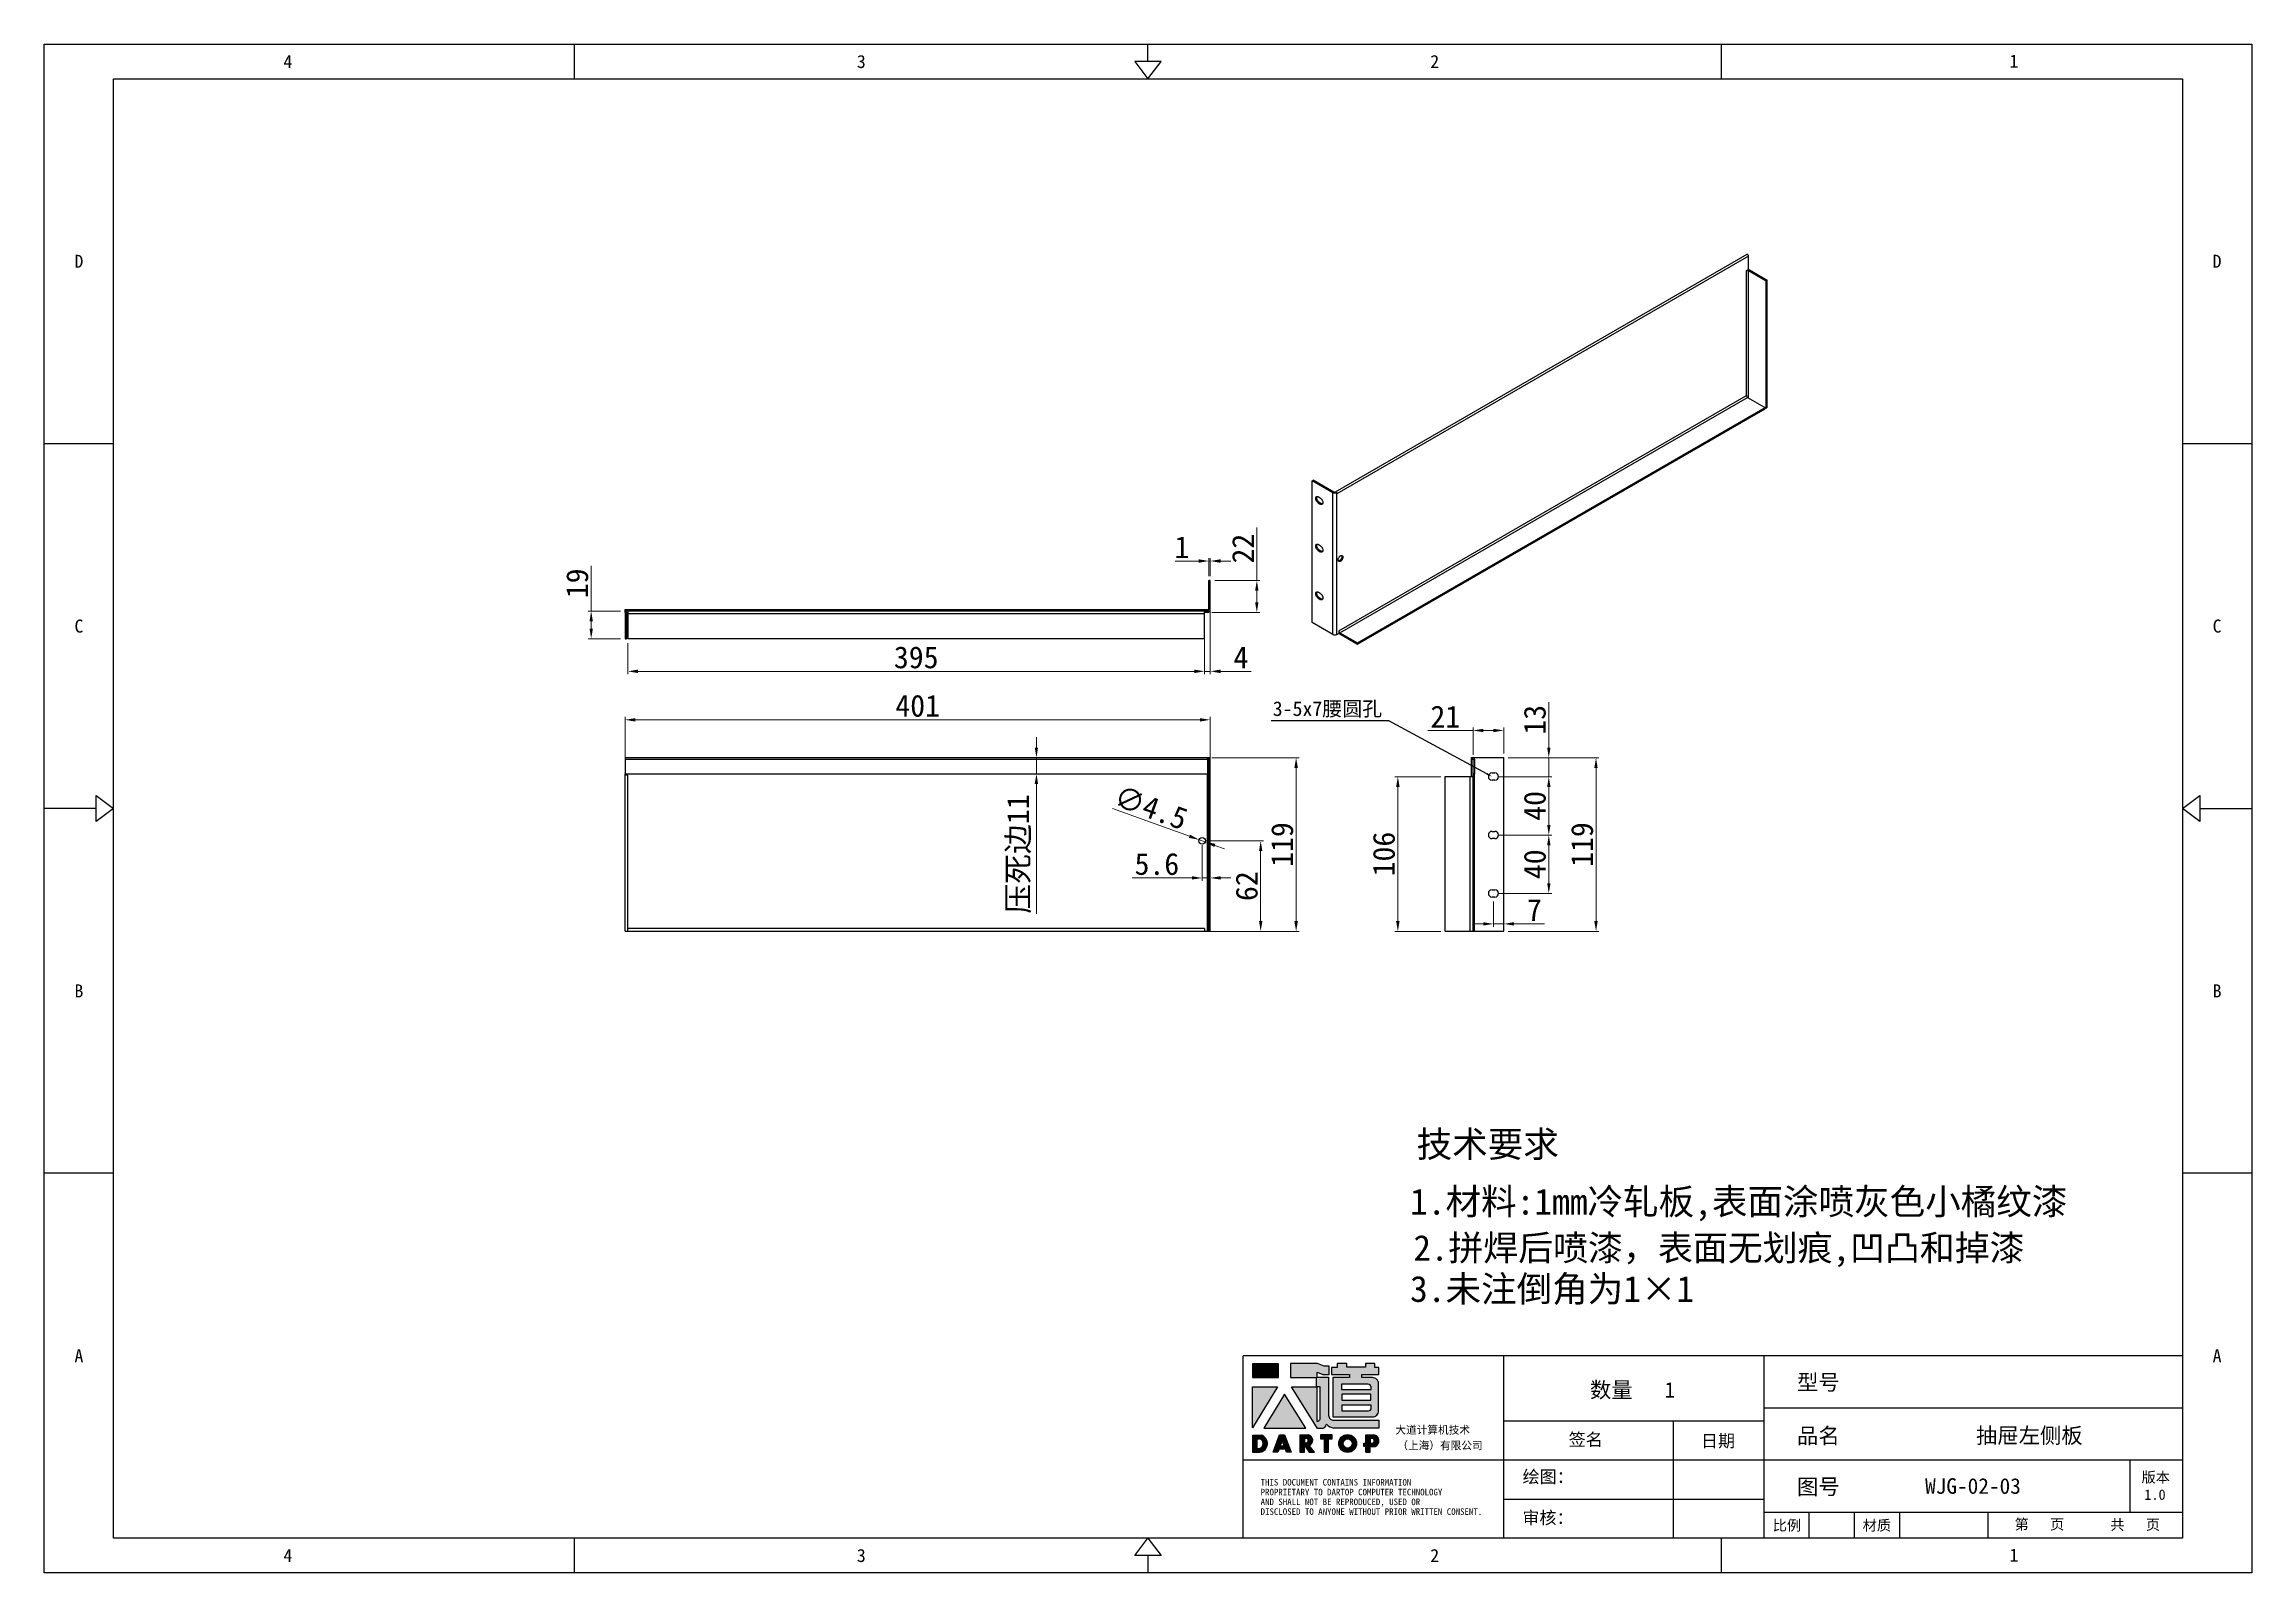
# Model space of a CAD drawing. Header units: millimetres. Extents: x 13106 to 40242, y 18888 to 28426.
# Drawn here: x 32926 to 34439, y 19875 to 20923 of the extents above; entities that cross this region are included whole.
import ezdxf
from ezdxf import colors
from ezdxf.entities.mleader import LeaderData, LeaderLine
from ezdxf.enums import TextEntityAlignment as Align
from ezdxf.math import Vec2, Vec3

# ---------------------------------------------------------------- set-up
doc = ezdxf.new("R2010")
doc.units = ezdxf.units.MM
doc.header["$PDSIZE"] = -1
for name, color, linetype in [('02___PRT_ALL_AXES', 7, 'Continuous'), ('4', 7, 'Continuous'), ('print', 30, 'Continuous')]:
    doc.layers.add(name, color=color, linetype=linetype)
doc.layers.add('dim', color=2, linetype='Continuous', lineweight=9)
doc.styles.add('Dartop', font='')
doc.styles.add('hzHT', font='simhei.ttf')
doc.styles.get('Dartop').set_extended_font_data('FangSong_GB2312')
doc.dimstyles.new('3', dxfattribs={"dimtxt": 15, "dimasz": 7, "dimexe": 2, "dimexo": 3, "dimgap": 2, "dimtad": 1, "dimzin": 9, "dimdsep": 46, "dimtxsty": 'Standard', "dimcen": 1, "dimadec": 1, "dimazin": 2, "dimtfac": 0.5, "dimtmove": 0, "dimatfit": 3, "dimfxl": 0, "dimtolj": 1, "dimlwd": 9, "dimlwe": 9, "dimarcsym": 0})

msp = doc.modelspace()

# ---------------------------------------------------------------- texts
at = {"color": 0}
for s, height, style, p in [('4', 8.928, 'Dartop', (33092.936, 20910.703)), ('3', 8.928, 'Dartop', (33485.789, 20910.703)), ('2', 8.928, 'Dartop', (33878.642, 20910.703)), ('1', 8.928, 'Dartop', (34275.565, 20910.986)), ('D', 8.928, 'Dartop', (32949.735, 20773.8)), ('D', 8.928, 'Dartop', (34414.696, 20773.8)), ('C', 8.928, 'Dartop', (32949.735, 20523.802)), ('C', 8.928, 'Dartop', (34414.696, 20523.802)), ('B', 8.928, 'Dartop', (32949.735, 20273.805)), ('B', 8.928, 'Dartop', (34414.696, 20273.805)), ('A', 8.928, 'Dartop', (32949.735, 20023.808)), ('A', 8.928, 'Dartop', (34414.696, 20023.808)), ('型号', 10.7142, 'hzHT', (34141.511, 20005.639)), ('数量   1', 10.7142, 'hzHT', (34014.208, 20000.394)), ('签名', 8.5713, 'hzHT', (33982.122, 19966.354)), ('日期', 8.5713, 'hzHT', (34072.755, 19965.475)), ('品名', 10.7142, 'hzHT', (34141.511, 19968.971)), ('抽屉左侧板', 10.7142, 'hzHT', (34286.05, 19969.172)), ('图号', 10.7142, 'hzHT', (34141.511, 19934.058)), ('WJG-02-03', 10.7142, 'hzHT', (34247.434, 19934.524)), ('版本', 7.1428, 'hzHT', (34372.686, 19940.528)), ('1.0', 7.1428, 'hzHT', (34372.149, 19928.598)), ('比例', 7.1428, 'hzHT', (34119.959, 19907.552)), ('材质', 7.1428, 'hzHT', (34181.579, 19907.552)), ('第   页', 7.1428, 'hzHT', (34292.973, 19908.292)), ('共   页', 7.1428, 'hzHT', (34358.585, 19908.032)), ('4', 8.928, 'Dartop', (33092.936, 19886.904)), ('3', 8.928, 'Dartop', (33485.789, 19886.904)), ('2', 8.928, 'Dartop', (33878.642, 19886.904)), ('1', 8.928, 'Dartop', (34275.565, 19887.188))]:
    msp.add_text(s, height=height, dxfattribs=dict(at, style=style)).set_placement(p, align=Align.MIDDLE_CENTER)
at = {"color": 0, "style": 'hzHT'}
msp.add_text('技术要求', height=17.857, dxfattribs=at).set_placement((33914.971, 20177.723), align=Align.TOP_CENTER)
for s, height, p in [('1.材料:1mm冷轧板,表面涂喷灰色小橘纹漆 ', 17.85695, (33861.755, 20138.38)), ('2.拼焊后喷漆，表面无划痕,凹凸和掉漆', 17.54367, (33864.135, 20106.501)), ('3.未注倒角为1×1', 17.857, (33861.755, 20078.53))]:
    msp.add_text(s, height=height, dxfattribs=at).set_placement(p, align=Align.TOP_LEFT)
for s, height, p in [('THIS DOCUMENT CONTAINS INFORMATION', 4.46424, (33759.366, 19934.836)), ('绘图：', 8.5713, (33938.852, 19936.595)), ('AND SHALL NOT BE REPRODUCED, USED OR', 4.46424, (33759.366, 19921.443)), ('PROPRIETARY TO DARTOP COMPUTER TECHNOLOGY', 4.46424, (33759.366, 19928.139)), ('DISCLOSED TO ANYONE WITHOUT PRIOR WRITTEN CONSENT.', 4.46424, (33759.366, 19914.747)), ('审核：', 8.5713, (33938.746, 19908.467))]:
    msp.add_text(s, height=height, dxfattribs=at).set_placement(p)
at = {"layer": '4', "color": 0, "style": 'hzHT'}
for s, p in [('大道计算机技术', (33851.699, 19970.294)), ('（上海）有限公司', (33853.047, 19959.617))]:
    msp.add_text(s, height=5.3571, dxfattribs=at).set_placement(p)

# ---------------------------------------------------------------- blocks, each defined once
blk = doc.blocks.new('*D239')
at = {"layer": 'Defpoints', "color": 0, "lineweight": 9, "transparency": 16777216}
for p in [(33719.3, 20376.6), (33724.9, 20376.6), (33724.9, 20351.2)]:
    blk.add_point(p, dxfattribs=at)
at = {"layer": 'dim', "color": 0, "lineweight": 9, "transparency": 16777216}
for p, q in [((33719.3, 20373.6), (33719.3, 20349.2)), ((33724.9, 20373.6), (33724.9, 20349.2)), ((33712.3, 20351.2), (33671.3, 20351.2)), ((33724.9, 20351.2), (33719.3, 20351.2)), ((33731.9, 20351.2), (33738.9, 20351.2))]:
    blk.add_line(p, q, dxfattribs=at)
for points in [[(33712.3, 20352.4), (33712.3, 20350.1), (33719.3, 20351.2)], [(33731.9, 20352.4), (33731.9, 20350.1), (33724.9, 20351.2)]]:
    blk.add_solid(points, dxfattribs=at)
at = {"layer": 'dim', "color": 0, "lineweight": 9, "transparency": 16777216, "insert": (33688.3, 20360.7), "char_height": 15, "attachment_point": 5}
blk.add_mtext('\\A1;5.6', dxfattribs=at)
blk = doc.blocks.new('*D240')
at = {"layer": 'Defpoints', "color": 0, "lineweight": 9, "transparency": 16777216}
for p in [(33724.9, 20459.6), (33323.9, 20428.1), (33724.9, 20428.1)]:
    blk.add_point(p, dxfattribs=at)
at = {"layer": 'dim', "color": 0, "lineweight": 9, "transparency": 16777216}
for p, q in [((33323.9, 20431.1), (33323.9, 20461.6)), ((33330.9, 20459.6), (33717.9, 20459.6)), ((33724.9, 20431.1), (33724.9, 20461.6))]:
    blk.add_line(p, q, dxfattribs=at)
for points in [[(33330.9, 20460.7), (33330.9, 20458.4), (33323.9, 20459.6)], [(33717.9, 20460.7), (33717.9, 20458.4), (33724.9, 20459.6)]]:
    blk.add_solid(points, dxfattribs=at)
at = {"layer": 'dim', "color": 0, "lineweight": 9, "transparency": 16777216, "insert": (33524.4, 20469.1), "char_height": 15, "attachment_point": 5}
blk.add_mtext('\\A1;401', dxfattribs=at)
blk = doc.blocks.new('*D241')
at = {"layer": 'Defpoints', "color": 0, "lineweight": 9, "transparency": 16777216}
for p in [(33325.9, 20515.1), (33720.9, 20515.1), (33325.9, 20492.8)]:
    blk.add_point(p, dxfattribs=at)
at = {"layer": 'dim', "color": 0, "lineweight": 9, "transparency": 16777216}
for p, q in [((33325.9, 20512.1), (33325.9, 20490.8)), ((33720.9, 20512.1), (33720.9, 20490.8)), ((33713.9, 20492.8), (33332.9, 20492.8))]:
    blk.add_line(p, q, dxfattribs=at)
for points in [[(33332.9, 20494), (33332.9, 20491.6), (33325.9, 20492.8)], [(33713.9, 20494), (33713.9, 20491.6), (33720.9, 20492.8)]]:
    blk.add_solid(points, dxfattribs=at)
at = {"layer": 'dim', "color": 0, "lineweight": 9, "transparency": 16777216, "insert": (33523.4, 20502.3), "char_height": 15, "attachment_point": 5}
blk.add_mtext('\\A1;395', dxfattribs=at)
blk = doc.blocks.new('*D242')
at = {"layer": 'Defpoints', "color": 0, "lineweight": 9, "transparency": 16777216}
for p in [(33585.9, 20433.6), (33585.9, 20422.6), (33605.8, 20433.6)]:
    blk.add_point(p, dxfattribs=at)
at = {"layer": 'dim', "color": 0, "lineweight": 9, "transparency": 16777216}
for p, q in [((33605.8, 20440.6), (33605.8, 20447.6)), ((33588.9, 20433.6), (33607.8, 20433.6)), ((33588.9, 20422.6), (33607.8, 20422.6)), ((33605.8, 20433.6), (33605.8, 20422.6)), ((33605.8, 20415.6), (33605.8, 20326.6))]:
    blk.add_line(p, q, dxfattribs=at)
for points in [[(33604.6, 20440.6), (33606.9, 20440.6), (33605.8, 20433.6)], [(33604.6, 20415.6), (33606.9, 20415.6), (33605.8, 20422.6)]]:
    blk.add_solid(points, dxfattribs=at)
at = {"layer": 'dim', "color": 0, "lineweight": 9, "transparency": 16777216, "insert": (33594, 20367.6), "char_height": 15, "attachment_point": 5, "rotation": 90}
blk.add_mtext('\\A1;{\\fSimSun|b0|i0|c134|p2;压死边}11', dxfattribs=at)
blk = doc.blocks.new('*D243')
at = {"layer": 'Defpoints', "color": 0, "lineweight": 9, "transparency": 16777216}
for p in [(33722.9, 20433.6), (33783.7, 20433.6), (33724.9, 20314.6)]:
    blk.add_point(p, dxfattribs=at)
at = {"layer": 'dim', "color": 0, "lineweight": 9, "transparency": 16777216}
for p, q in [((33725.9, 20433.6), (33785.7, 20433.6)), ((33783.7, 20321.6), (33783.7, 20426.6)), ((33727.9, 20314.6), (33785.7, 20314.6))]:
    blk.add_line(p, q, dxfattribs=at)
for points in [[(33782.5, 20426.6), (33784.9, 20426.6), (33783.7, 20433.6)], [(33782.5, 20321.6), (33784.9, 20321.6), (33783.7, 20314.6)]]:
    blk.add_solid(points, dxfattribs=at)
at = {"layer": 'dim', "color": 0, "lineweight": 9, "transparency": 16777216, "insert": (33774.2, 20374.1), "char_height": 15, "attachment_point": 5, "rotation": 90}
blk.add_mtext('\\A1;119', dxfattribs=at)
blk = doc.blocks.new('*D244')
at = {"layer": 'Defpoints', "color": 0, "lineweight": 9, "transparency": 16777216}
for p in [(33719.3, 20376.6), (33719.3, 20314.6), (33759.4, 20314.6)]:
    blk.add_point(p, dxfattribs=at)
at = {"layer": 'dim', "color": 0, "lineweight": 9, "transparency": 16777216}
for p, q in [((33722.3, 20376.6), (33761.4, 20376.6)), ((33759.4, 20369.6), (33759.4, 20321.6)), ((33722.3, 20314.6), (33761.4, 20314.6))]:
    blk.add_line(p, q, dxfattribs=at)
for points in [[(33758.3, 20369.6), (33760.6, 20369.6), (33759.4, 20376.6)], [(33758.3, 20321.6), (33760.6, 20321.6), (33759.4, 20314.6)]]:
    blk.add_solid(points, dxfattribs=at)
at = {"layer": 'dim', "color": 0, "lineweight": 9, "transparency": 16777216, "insert": (33749.9, 20345.6), "char_height": 15, "attachment_point": 5, "rotation": 90}
blk.add_mtext('\\A1;62', dxfattribs=at)
blk = doc.blocks.new('*D245')
at = {"layer": 'Defpoints', "color": 0, "lineweight": 9, "transparency": 16777216}
for p in [(33904.9, 20452.3), (33904.9, 20432.6), (33925.9, 20433.6)]:
    blk.add_point(p, dxfattribs=at)
at = {"layer": 'dim', "color": 0, "lineweight": 9, "transparency": 16777216}
for p, q in [((33904.9, 20452.3), (33873.9, 20452.3)), ((33904.9, 20435.6), (33904.9, 20454.3)), ((33918.9, 20452.3), (33911.9, 20452.3)), ((33925.9, 20436.6), (33925.9, 20454.3))]:
    blk.add_line(p, q, dxfattribs=at)
for points in [[(33911.9, 20453.4), (33911.9, 20451.1), (33904.9, 20452.3)], [(33918.9, 20453.4), (33918.9, 20451.1), (33925.9, 20452.3)]]:
    blk.add_solid(points, dxfattribs=at)
at = {"layer": 'dim', "color": 0, "lineweight": 9, "transparency": 16777216, "insert": (33885.9, 20461.8), "char_height": 15, "attachment_point": 5}
blk.add_mtext('\\A1;21', dxfattribs=at)
blk = doc.blocks.new('*D246')
at = {"layer": 'Defpoints', "color": 0, "lineweight": 9, "transparency": 16777216}
for p in [(33300.7, 20534.1), (33323.9, 20534.1), (33323.9, 20515.1)]:
    blk.add_point(p, dxfattribs=at)
at = {"layer": 'dim', "color": 0, "lineweight": 9, "transparency": 16777216}
for p, q in [((33300.7, 20534.1), (33300.7, 20565.1)), ((33320.9, 20534.1), (33298.7, 20534.1)), ((33300.7, 20522.1), (33300.7, 20527.1)), ((33320.9, 20515.1), (33298.7, 20515.1))]:
    blk.add_line(p, q, dxfattribs=at)
for points in [[(33299.6, 20527.1), (33301.9, 20527.1), (33300.7, 20534.1)], [(33299.6, 20522.1), (33301.9, 20522.1), (33300.7, 20515.1)]]:
    blk.add_solid(points, dxfattribs=at)
at = {"layer": 'dim', "color": 0, "lineweight": 9, "transparency": 16777216, "insert": (33291.2, 20553.1), "char_height": 15, "attachment_point": 5, "rotation": 90}
blk.add_mtext('\\A1;19', dxfattribs=at)
blk = doc.blocks.new('*D247')
at = {"layer": 'Defpoints', "color": 0, "lineweight": 9, "transparency": 16777216}
for p in [(33724.9, 20555.1), (33722.9, 20533.1), (33756.8, 20533.1)]:
    blk.add_point(p, dxfattribs=at)
at = {"layer": 'dim', "color": 0, "lineweight": 9, "transparency": 16777216}
for p, q in [((33756.8, 20555.1), (33756.8, 20591.4)), ((33727.9, 20555.1), (33758.8, 20555.1)), ((33756.8, 20540.1), (33756.8, 20548.1)), ((33725.9, 20533.1), (33758.8, 20533.1))]:
    blk.add_line(p, q, dxfattribs=at)
for points in [[(33755.6, 20548.1), (33757.9, 20548.1), (33756.8, 20555.1)], [(33755.6, 20540.1), (33757.9, 20540.1), (33756.8, 20533.1)]]:
    blk.add_solid(points, dxfattribs=at)
at = {"layer": 'dim', "color": 0, "lineweight": 9, "transparency": 16777216, "insert": (33747.3, 20576.9), "char_height": 15, "attachment_point": 5, "rotation": 90}
blk.add_mtext('\\A1;22', dxfattribs=at)
blk = doc.blocks.new('*D248')
at = {"layer": 'Defpoints', "color": 0, "lineweight": 9, "transparency": 16777216}
for p in [(33919.9, 20420.6), (33919.9, 20380.6), (33956.8, 20380.6)]:
    blk.add_point(p, dxfattribs=at)
at = {"layer": 'dim', "color": 0, "lineweight": 9, "transparency": 16777216}
for p, q in [((33922.9, 20420.6), (33958.8, 20420.6)), ((33956.8, 20413.6), (33956.8, 20387.6)), ((33922.9, 20380.6), (33958.8, 20380.6))]:
    blk.add_line(p, q, dxfattribs=at)
for points in [[(33955.7, 20413.6), (33958, 20413.6), (33956.8, 20420.6)], [(33955.7, 20387.6), (33958, 20387.6), (33956.8, 20380.6)]]:
    blk.add_solid(points, dxfattribs=at)
at = {"layer": 'dim', "color": 0, "lineweight": 9, "transparency": 16777216, "insert": (33947.3, 20400.6), "char_height": 15, "attachment_point": 5, "rotation": 90}
blk.add_mtext('\\A1;40', dxfattribs=at)
blk = doc.blocks.new('*D249')
at = {"layer": 'Defpoints', "color": 0, "lineweight": 9, "transparency": 16777216}
for p in [(33919.9, 20380.6), (33919.9, 20340.6), (33956.8, 20340.6)]:
    blk.add_point(p, dxfattribs=at)
at = {"layer": 'dim', "color": 0, "lineweight": 9, "transparency": 16777216}
for p, q in [((33922.9, 20380.6), (33958.8, 20380.6)), ((33956.8, 20373.6), (33956.8, 20347.6)), ((33922.9, 20340.6), (33958.8, 20340.6))]:
    blk.add_line(p, q, dxfattribs=at)
for points in [[(33955.7, 20373.6), (33958, 20373.6), (33956.8, 20380.6)], [(33955.7, 20347.6), (33958, 20347.6), (33956.8, 20340.6)]]:
    blk.add_solid(points, dxfattribs=at)
at = {"layer": 'dim', "color": 0, "lineweight": 9, "transparency": 16777216, "insert": (33947.3, 20360.6), "char_height": 15, "attachment_point": 5, "rotation": 90}
blk.add_mtext('\\A1;40', dxfattribs=at)
blk = doc.blocks.new('*D250')
at = {"layer": 'Defpoints', "color": 0, "lineweight": 9, "transparency": 16777216}
for p in [(33918.9, 20338.1), (33925.9, 20338.1), (33925.9, 20319.7)]:
    blk.add_point(p, dxfattribs=at)
at = {"layer": 'dim', "color": 0, "lineweight": 9, "transparency": 16777216}
for p, q in [((33918.9, 20335.1), (33918.9, 20317.7)), ((33925.9, 20335.1), (33925.9, 20317.7)), ((33911.9, 20319.7), (33904.9, 20319.7)), ((33918.9, 20319.7), (33925.9, 20319.7)), ((33932.9, 20319.7), (33953.9, 20319.7))]:
    blk.add_line(p, q, dxfattribs=at)
for points in [[(33911.9, 20320.9), (33911.9, 20318.6), (33918.9, 20319.7)], [(33932.9, 20320.9), (33932.9, 20318.6), (33925.9, 20319.7)]]:
    blk.add_solid(points, dxfattribs=at)
at = {"layer": 'dim', "color": 0, "lineweight": 9, "transparency": 16777216, "insert": (33946.9, 20329.2), "char_height": 15, "attachment_point": 5}
blk.add_mtext('\\A1;7', dxfattribs=at)
blk = doc.blocks.new('*D251')
at = {"layer": 'Defpoints', "color": 0, "lineweight": 9, "transparency": 16777216}
for p in [(33925.9, 20433.6), (33989.2, 20433.6), (33925.9, 20314.6)]:
    blk.add_point(p, dxfattribs=at)
at = {"layer": 'dim', "color": 0, "lineweight": 9, "transparency": 16777216}
for p, q in [((33928.9, 20433.6), (33991.2, 20433.6)), ((33989.2, 20321.6), (33989.2, 20426.6)), ((33928.9, 20314.6), (33991.2, 20314.6))]:
    blk.add_line(p, q, dxfattribs=at)
for points in [[(33988, 20426.6), (33990.3, 20426.6), (33989.2, 20433.6)], [(33988, 20321.6), (33990.3, 20321.6), (33989.2, 20314.6)]]:
    blk.add_solid(points, dxfattribs=at)
at = {"layer": 'dim', "color": 0, "lineweight": 9, "transparency": 16777216, "insert": (33979.7, 20374.1), "char_height": 15, "attachment_point": 5, "rotation": 90}
blk.add_mtext('\\A1;119', dxfattribs=at)
blk = doc.blocks.new('*D252')
at = {"layer": 'Defpoints', "color": 0, "lineweight": 9, "transparency": 16777216}
for p in [(33935, 20433.6), (33935, 20420.6), (33956.8, 20433.6)]:
    blk.add_point(p, dxfattribs=at)
at = {"layer": 'dim', "color": 0, "lineweight": 9, "transparency": 16777216}
for p, q in [((33956.8, 20440.6), (33956.8, 20471.6)), ((33938, 20433.6), (33958.8, 20433.6)), ((33938, 20420.6), (33958.8, 20420.6)), ((33956.8, 20420.6), (33956.8, 20433.6)), ((33956.8, 20413.6), (33956.8, 20406.6))]:
    blk.add_line(p, q, dxfattribs=at)
for points in [[(33955.7, 20440.6), (33958, 20440.6), (33956.8, 20433.6)], [(33955.7, 20413.6), (33958, 20413.6), (33956.8, 20420.6)]]:
    blk.add_solid(points, dxfattribs=at)
at = {"layer": 'dim', "color": 0, "lineweight": 9, "transparency": 16777216, "insert": (33947.3, 20459.6), "char_height": 15, "attachment_point": 5, "rotation": 90}
blk.add_mtext('\\A1;13', dxfattribs=at)
blk = doc.blocks.new('*D253')
at = {"layer": 'Defpoints', "color": 0, "lineweight": 9, "transparency": 16777216}
for p in [(33717.2, 20377.4), (33721.4, 20375.9)]:
    blk.add_point(p, dxfattribs=at)
at = {"layer": 'dim', "color": 0, "lineweight": 9, "transparency": 16777216}
for p, q in [((33657.9, 20398.7), (33710.6, 20379.8)), ((33721.4, 20375.9), (33717.2, 20377.4)), ((33728, 20373.5), (33734.6, 20371.1))]:
    blk.add_line(p, q, dxfattribs=at)
for points in [[(33711, 20380.9), (33710.2, 20378.7), (33717.2, 20377.4)], [(33728.4, 20374.6), (33727.6, 20372.4), (33721.4, 20375.9)]]:
    blk.add_solid(points, dxfattribs=at)
at = {"layer": 'dim', "color": 0, "lineweight": 9, "transparency": 16777216, "insert": (33684.2, 20399.4), "char_height": 15, "attachment_point": 5, "rotation": 340.2126}
blk.add_mtext('\\A1;∅4.5', dxfattribs=at)
blk = doc.blocks.new('dadao')
for p, q in [((48, 19.2), (44.9, 10.4)), ((44.9, 10.4), (51.2, 10.4)), ((51.2, 10.4), (48, 19.2))]:
    blk.add_line(p, q)
for points in [[(41.8, 121.6), (41.8, 143.7), (-0.4, 143.7), (-0.4, 121.6), (41.8, 121.6)], [(104.8, 122), (104.8, 130.3), (114.1, 126.3), (124.2, 126.3), (124.2, 139.6), (115.9, 139.6), (105.1, 143.9), (61.5, 143.9)], [(61.7, 144), (61.7, 121.3), (103.9, 121.3)], [(113.4, 38.7), (105.1, 38.7), (63, 106.5), (103.9, 106.5), (103.9, 120.9), (103.9, 121.3)], [(109.7, 53.6), (109.7, 106.2), (104.3, 106.2), (104.3, 50.4), (106.6, 50.4)], [(144.6, 94.4), (144.6, 84.8), (192, 84.8), (192, 94.1), (144.9, 94.1)], [(120.2, 45), (119.5, 45), (119.5, 44.6)], [(0, 28), (0, 0), (11.8, 0)], [(0.1, 28), (14, 28)], [(7.1, 21.8), (7.1, 6.1), (12, 6.1)], [(7.1, 21.8), (11.4, 21.8)], [(76.8, 28.2), (76.8, 0), (84.1, 0), (84.1, 11.1), (91.6, -0.1), (100.3, -0.1), (91.7, 11.1)], [(76.8, 28.2), (90.6, 28.2)], [(84, 22.7), (84, 15.3), (87.2, 15.3)], [(84, 22.7), (87.3, 22.7)], [(183.7, 0), (183.7, 9.6), (180.6, 9.6), (180.6, 14.9), (183.8, 14.9), (183.8, 28.1), (196.1, 28.1), (196.5, 28.1)], [(183.7, 0), (190.9, 0), (190.9, 9.6), (198.8, 9.6)], [(194.9, 22.3), (190.8, 22.3), (190.8, 15), (194.4, 15)]]:
    blk.add_lwpolyline(points)
blk.add_lwpolyline([(137.1, 144.2), (137.1, 137.9), (128.3, 137.9), (128.3, 126.5), (157.3, 126.5), (157.3, 121.5), (130.3, 121.5), (130.3, 57.5), (194.4, 57.5, 0.414214), (204.4, 67.5), (204.4, 111.3, 0.414214), (194.4, 121.3), (177.5, 121.3), (177.5, 126.3), (204.7, 126.3), (204.7, 137.7), (198.2, 137.7), (198.2, 143.9), (183.3, 143.9), (183.3, 138), (153, 138), (153, 144.2), (137.1, 144.2)], format="xyb", close=True)
for points in [[(104.8, 122), (123.4, 122), (123.4, 60, 0.414214), (131.4, 52), (204.8, 52), (204.8, 39.1), (131.7, 39.1)], [(144.3, 110.8), (144.3, 101.8), (192.3, 101.8), (192.3, 105.5, 0.414214), (187.3, 110.5), (144.3, 110.5)], [(144.6, 77), (144.6, 67.5), (187.6, 67.5, 0.414214), (192.6, 72.5), (192.6, 76.4), (144.6, 76.4)]]:
    blk.add_lwpolyline(points, format="xyb")
for points in [[(-0.3, 106.2), (40.4, 106.2), (-0.3, 39.7), (-0.3, 106.2)], [(51.7, 94.1), (18.4, 39.3), (86.2, 39.3)], [(43.8, 28.2), (51.8, 28.2), (62.6, -0.1), (55, -0.1), (53.2, 5), (42.9, 5), (41.1, 0), (33.6, 0)], [(110, 28.1), (110, 21.9), (116, 21.9), (116, -0.1), (123.2, -0.1), (123.2, 22), (129.2, 22), (129.2, 28.1), (110, 28.1)]]:
    blk.add_lwpolyline(points, close=True)
for radius in [14.5, 7.44]:
    blk.add_circle((154.2, 14.2), radius)
for centre, radius, start, end in [((99.2, 60.7), 12.6, 305.6399, 325.969), ((111.6, 46.7), 8.19, 282.9811, 347.6627), ((136, 61.7), 22.9, 226.7358, 259.3209), ((8.5, 13.9), 8.49, 294.2143, 69.7177), ((9.6, 14.2), 14.4, 278.6604, 72.3203), ((86.4, 19), 3.8, 282.527, 76.7196), ((88.6, 19.4), 8.95, 290.6073, 77.2124), ((193.7, 18.7), 3.8, 280.9891, 72.5513), ((195.7, 18.6), 9.51, 288.8959, 85.2442)]:
    blk.add_arc(centre, radius, start, end)
blk = doc.blocks.new('*D269')
at = {"layer": 'Defpoints', "color": 0, "lineweight": 9, "transparency": 16777216}
for p in [(33853.4, 20420.6), (33885.9, 20420.6), (33885.9, 20314.6)]:
    blk.add_point(p, dxfattribs=at)
at = {"layer": 'dim', "color": 0, "lineweight": 9, "transparency": 16777216}
for p, q in [((33882.9, 20420.6), (33851.4, 20420.6)), ((33853.4, 20321.6), (33853.4, 20413.6)), ((33882.9, 20314.6), (33851.4, 20314.6))]:
    blk.add_line(p, q, dxfattribs=at)
for points in [[(33852.2, 20413.6), (33854.6, 20413.6), (33853.4, 20420.6)], [(33852.2, 20321.6), (33854.6, 20321.6), (33853.4, 20314.6)]]:
    blk.add_solid(points, dxfattribs=at)
at = {"layer": 'dim', "color": 0, "lineweight": 9, "transparency": 16777216, "insert": (33843.9, 20367.6), "char_height": 15, "attachment_point": 5, "rotation": 90}
blk.add_mtext('\\A1;106', dxfattribs=at)
blk = doc.blocks.new('*D270')
at = {"layer": 'Defpoints', "color": 0, "lineweight": 9, "transparency": 16777216}
for p in [(33724.9, 20545.1), (33720.9, 20524.6), (33724.9, 20492.8)]:
    blk.add_point(p, dxfattribs=at)
at = {"layer": 'dim', "color": 0, "lineweight": 9, "transparency": 16777216}
for p, q in [((33724.9, 20542.1), (33724.9, 20490.8)), ((33720.9, 20521.6), (33720.9, 20490.8)), ((33713.9, 20492.8), (33706.9, 20492.8)), ((33720.9, 20492.8), (33724.9, 20492.8)), ((33731.9, 20492.8), (33752.9, 20492.8))]:
    blk.add_line(p, q, dxfattribs=at)
for points in [[(33713.9, 20494), (33713.9, 20491.6), (33720.9, 20492.8)], [(33731.9, 20494), (33731.9, 20491.6), (33724.9, 20492.8)]]:
    blk.add_solid(points, dxfattribs=at)
at = {"layer": 'dim', "color": 0, "lineweight": 9, "transparency": 16777216, "insert": (33745.9, 20502.3), "char_height": 15, "attachment_point": 5}
blk.add_mtext('\\A1;4', dxfattribs=at)
blk = doc.blocks.new('*D293')
at = {"layer": 'Defpoints', "color": 0, "lineweight": 9, "transparency": 16777216}
for p in [(33723.9, 20568.4), (33723.9, 20555.1), (33724.9, 20555.1)]:
    blk.add_point(p, dxfattribs=at)
at = {"layer": 'dim', "color": 0, "lineweight": 9, "transparency": 16777216}
for p, q in [((33716.9, 20568.4), (33700.9, 20568.4)), ((33723.9, 20558.1), (33723.9, 20570.4)), ((33724.9, 20568.4), (33723.9, 20568.4)), ((33724.9, 20558.1), (33724.9, 20570.4)), ((33731.9, 20568.4), (33738.9, 20568.4))]:
    blk.add_line(p, q, dxfattribs=at)
for points in [[(33716.9, 20569.6), (33716.9, 20567.2), (33723.9, 20568.4)], [(33731.9, 20569.6), (33731.9, 20567.2), (33724.9, 20568.4)]]:
    blk.add_solid(points, dxfattribs=at)
at = {"layer": 'dim', "color": 0, "lineweight": 9, "transparency": 16777216, "insert": (33705.4, 20577.9), "char_height": 15, "attachment_point": 5}
blk.add_mtext('\\A1;1', dxfattribs=at)

# ---------------------------------------------------------------- dimensions: what is measured, and where the dimension line sits
at = {"layer": 'dim', "lineweight": 9}
for base, p1, p2, picture, middle in [((33723.889, 20568.397), (33724.889, 20555.14), (33723.889, 20555.14), '*D293', (33705.389, 20577.897)), ((33724.889, 20492.785), (33720.889, 20524.64), (33724.889, 20545.14), '*D270', (33745.889, 20502.285)), ((33325.889, 20492.785), (33720.889, 20515.14), (33325.889, 20515.14), '*D241', (33523.389, 20502.285)), ((33724.889, 20459.556), (33323.889, 20428.146), (33724.889, 20428.146), '*D240', (33524.389, 20469.056)), ((33904.917, 20452.266), (33925.917, 20433.646), (33904.917, 20432.646), '*D245', (33885.917, 20461.766)), ((33925.917, 20319.729), (33918.917, 20338.146), (33925.917, 20338.146), '*D250', (33946.917, 20329.229))]:
    dim = msp.add_linear_dim(base=base, p1=p1, p2=p2, dimstyle='3', dxfattribs=at)
    dim.commit()
    dim.dimension.update_dxf_attribs({"geometry": picture, "text_midpoint": middle})
for base, p1, p2, picture, middle in [((33756.764, 20533.14), (33724.889, 20555.14), (33722.889, 20533.14), '*D247', (33756.764, 20576.882)), ((33783.714, 20433.646), (33724.889, 20314.646), (33722.889, 20433.646), '*D243', (33783.714, 20374.146))]:
    dim = msp.add_linear_dim(base=base, p1=p1, p2=p2, angle=90, dimstyle='3', dxfattribs=at)
    dim.commit()
    dim.dimension.update_dxf_attribs({"geometry": picture, "text_midpoint": middle, "dimtype": 160})
for base, p1, p2, picture, middle in [((33300.717, 20534.14), (33323.889, 20515.14), (33323.889, 20534.14), '*D246', (33291.217, 20553.14)), ((33956.822, 20433.646), (33935.041, 20420.646), (33935.041, 20433.646), '*D252', (33947.322, 20459.646)), ((33853.398, 20420.646), (33885.917, 20314.646), (33885.917, 20420.646), '*D269', (33843.898, 20367.646)), ((33956.822, 20380.646), (33919.917, 20420.646), (33919.917, 20380.646), '*D248', (33947.322, 20400.646)), ((33989.168, 20433.646), (33925.917, 20314.646), (33925.917, 20433.646), '*D251', (33979.668, 20374.146)), ((33759.437, 20314.646), (33719.289, 20376.646), (33719.289, 20314.646), '*D244', (33749.937, 20345.646)), ((33956.822, 20340.646), (33919.917, 20380.646), (33919.917, 20340.646), '*D249', (33947.322, 20360.646))]:
    dim = msp.add_linear_dim(base=base, p1=p1, p2=p2, angle=90, dimstyle='3', dxfattribs=at)
    dim.commit()
    dim.dimension.update_dxf_attribs({"geometry": picture, "text_midpoint": middle})
dim = msp.add_linear_dim(base=(33605.751, 20433.646), p1=(33585.904, 20422.646), p2=(33585.904, 20433.646), angle=90, text='{\\fSimSun|b0|i0|c134|p2;压死边}<>', dimstyle='3', dxfattribs=at)
dim.commit()
dim.dimension.update_dxf_attribs({"geometry": '*D242', "text_midpoint": (33605.751, 20367.605), "dimtype": 160})
dim = msp.add_diameter_dim_2p(p1=(33721.406, 20375.885), p2=(33717.172, 20377.408), dimstyle='3', dxfattribs=at)
dim.commit()
dim.dimension.update_dxf_attribs({"geometry": '*D253', "text_midpoint": (33680.945, 20390.441)})
dim = msp.add_linear_dim(base=(33724.889, 20351.235), p1=(33719.289, 20376.646), p2=(33724.889, 20376.646), dimstyle='3', dxfattribs=at)
dim.commit()
dim.dimension.update_dxf_attribs({"geometry": '*D239', "text_midpoint": (33688.289, 20351.235), "dimtype": 160})

# ---------------------------------------------------------------- hatches: boundary and pattern name
for points in [[(33771.521, 20018.278), (33753.712, 20018.278), (33753.712, 20008.974), (33771.521, 20008.974)], [(33770.948, 20002.464), (33753.76, 20002.464), (33753.76, 19974.401)], [(33775.712, 19997.371), (33761.662, 19974.214), (33790.272, 19974.214)], [(33808.438, 19969.475), (33800.308, 19969.475), (33800.308, 19966.896), (33802.844, 19966.896), (33802.844, 19957.6), (33805.882, 19957.6), (33805.882, 19966.902), (33808.438, 19966.902)]]:
    msp.add_hatch(color=0).paths.add_polyline_path(points)
h = msp.add_hatch(color=0)
h.paths.add_polyline_path([(33798.135, 20012.624), (33802.066, 20010.926), (33806.315, 20010.926), (33806.315, 20016.55), (33802.809, 20016.55), (33798.241, 20018.354), (33779.936, 20018.354), (33779.936, 20008.842), (33797.747, 20008.842), (33797.747, 20008.65), (33797.747, 20002.57), (33780.476, 20002.57), (33798.24, 19973.981), (33801.758, 19973.981, 0.27937482), (33804.326, 19976.478), (33804.326, 19976.61), (33804.636, 19976.61, 0.14314537), (33809.479, 19974.146), (33840.348, 19974.146), (33840.348, 19979.568), (33809.348, 19979.568, -0.41421356), (33805.971, 19982.944), (33805.971, 20009.143), (33798.135, 20009.143)])
h.paths.add_polyline_path([(33797.926, 20002.449), (33800.19, 20002.448), (33800.19, 19980.259, -0.08893574), (33798.878, 19978.91), (33797.918, 19978.91)], flags=16)
h = msp.add_hatch(color=0)
h.paths.add_polyline_path([(33840.295, 20015.762), (33837.548, 20015.762), (33837.548, 20018.375), (33831.271, 20018.375), (33831.271, 20015.893), (33818.454, 20015.893), (33818.454, 20018.506), (33811.741, 20018.506), (33811.741, 20015.845), (33808.032, 20015.845), (33808.032, 20011.028), (33820.272, 20011.028), (33820.272, 20008.898), (33808.867, 20008.898), (33808.867, 19981.926), (33835.943, 19981.926, 0.41421356), (33840.164, 19986.147), (33840.164, 20004.618, 0.41421356), (33835.943, 20008.838), (33828.786, 20008.838), (33828.786, 20010.929), (33840.295, 20010.929)])
h.paths.add_polyline_path([(33832.953, 20004.266, -0.41421356), (33835.063, 20002.155), (33835.063, 20000.608), (33814.792, 20000.608), (33814.792, 20004.266)], flags=16)
h.paths.add_polyline_path([(33834.932, 19997.342), (33834.932, 19993.422), (33814.923, 19993.422), (33814.923, 19997.342)], flags=16)
h.paths.add_polyline_path([(33835.194, 19989.895), (33835.194, 19988.217, -0.41421356), (33833.084, 19986.106), (33814.923, 19986.106), (33814.923, 19989.895)], flags=16)
h = msp.add_hatch(color=0)
h.paths.add_polyline_path([(33759.783, 19969.433), (33753.886, 19969.433), (33753.886, 19957.636), (33758.852, 19957.636, 0.79301591)])
h.paths.add_polyline_path([(33758.94, 19960.219), (33756.878, 19960.219), (33756.878, 19966.85), (33758.712, 19966.85, -0.67136089)], flags=16)
h = msp.add_hatch(color=0)
h.paths.add_polyline_path([(33775.757, 19969.53), (33772.392, 19969.53), (33768.064, 19957.623), (33771.252, 19957.623), (33772.002, 19959.733), (33776.32, 19959.733), (33777.086, 19957.597), (33780.299, 19957.597)])
h.paths.add_polyline_path([(33775.495, 19962.008), (33772.819, 19962.008), (33774.133, 19965.749)], flags=16)
h = msp.add_hatch(color=0)
h.paths.add_polyline_path([(33792.114, 19969.522), (33786.314, 19969.522), (33786.314, 19957.616), (33789.379, 19957.616), (33789.379, 19962.336), (33792.529, 19957.574), (33796.232, 19957.574), (33792.607, 19962.306, 0.74405494)])
h.paths.add_polyline_path([(33789.351, 19964.098), (33789.351, 19967.225), (33790.721, 19967.225, -0.79680897), (33790.7, 19964.098)], flags=16)
h = msp.add_hatch(color=0)
h.paths.add_polyline_path([(33812.859, 19963.612, 1), (33825.084, 19963.612, 1)])
h.paths.add_polyline_path([(33822.111, 19963.612, -1), (33815.831, 19963.612, -1)], flags=16)
h = msp.add_hatch(color=0)
h.paths.add_polyline_path([(33836.809, 19969.494), (33836.634, 19969.494), (33831.464, 19969.494), (33831.464, 19963.937), (33830.092, 19963.937), (33830.092, 19961.682), (33831.442, 19961.682), (33831.442, 19957.637), (33834.46, 19957.637), (33834.46, 19961.698), (33837.776, 19961.698, 0.81230381)])
h.paths.add_polyline_path([(33834.415, 19963.953), (33834.415, 19967.061), (33836.133, 19967.061, -0.77821343), (33835.957, 19963.953)], flags=16)

# ---------------------------------------------------------------- linework, layer by layer
at = {"color": 0}
for p, q in [((33289.362, 20898.799), (33289.362, 20922.608)), ((33682.215, 20910.703), (33682.215, 20922.608)), ((34075.068, 20898.799), (34075.068, 20922.608)), ((32973.544, 19898.809), (32973.544, 20898.799)), ((32973.544, 20898.799), (34390.887, 20898.799)), ((34390.887, 20898.799), (34390.887, 19898.809)), ((32973.544, 20648.801), (32925.925, 20648.801)), ((34438.505, 20648.801), (34390.887, 20648.801)), ((32961.639, 20398.804), (32925.925, 20398.804)), ((34402.791, 20398.804), (34438.505, 20398.804)), ((32973.544, 20148.806), (32925.925, 20148.806)), ((34438.505, 20148.806), (34390.887, 20148.806)), ((34390.887, 20023.808), (33747.314, 20023.808)), ((33747.314, 19898.809), (33747.314, 20023.808)), ((33925.883, 20023.808), (33925.883, 19898.809)), ((34104.453, 19898.809), (34104.453, 20023.808)), ((34104.453, 19988.094), (34390.887, 19988.094)), ((33925.883, 19979.165), (34104.453, 19979.165)), ((34041.953, 19979.165), (34041.953, 19898.809)), ((33747.314, 19952.38), (33925.883, 19952.38)), ((33925.883, 19952.38), (34390.887, 19952.38)), ((34355.173, 19916.666), (34355.173, 19952.38)), ((33925.883, 19925.595), (34104.453, 19925.595)), ((34104.453, 19916.666), (34390.887, 19916.666)), ((34135.318, 19898.809), (34135.318, 19916.666)), ((34166.183, 19898.809), (34166.183, 19916.666)), ((34197.302, 19898.809), (34197.302, 19916.666)), ((34257.942, 19898.809), (34257.942, 19916.666)), ((34390.887, 19898.809), (32973.544, 19898.809)), ((33289.362, 19875), (33289.362, 19898.809)), ((34075.068, 19875), (34075.068, 19898.809)), ((33682.215, 19886.904), (33682.215, 19875))]:
    msp.add_line(p, q, dxfattribs=at)
at = {"color": 3, "linetype": 'Continuous'}
for p, q in [((34092.517, 20778.52), (33810.382, 20615.631)), ((34093.724, 20777.246), (33811.589, 20614.356)), ((34092.31, 20767.448), (34093.724, 20768.264)), ((34093.724, 20768.264), (34093.724, 20777.246)), ((34092.31, 20681.715), (34092.31, 20767.448)), ((34093.724, 20680.082), (34093.724, 20767.448)), ((34093.724, 20767.448), (34105.745, 20760.508)), ((34105.745, 20673.142), (34105.745, 20760.508)), ((33813.004, 20520.459), (34092.31, 20681.715)), ((33813.711, 20519.234), (34093.017, 20680.49)), ((34093.017, 20680.49), (34105.745, 20673.142)), ((33825.732, 20512.294), (34105.038, 20673.55)), ((33794.619, 20526.174), (33794.619, 20623.338)), ((33808.761, 20615.173), (33794.619, 20623.338)), ((33808.761, 20518.009), (33808.761, 20615.173)), ((33811.589, 20518.009), (33811.589, 20615.173)), ((33724.889, 20535.14), (33724.889, 20555.14)), ((33323.889, 20535.14), (33722.889, 20535.14)), ((33324.17, 20533.14), (33323.889, 20533.14)), ((33324.889, 20532.14), (33324.889, 20515.14)), ((33722.889, 20533.14), (33720.889, 20533.14)), ((33808.761, 20518.009), (33794.619, 20526.174)), ((33811.589, 20518.009), (33813.004, 20518.826)), ((33813.004, 20520.459), (33813.004, 20518.826)), ((33813.711, 20519.234), (33825.732, 20512.294)), ((33323.889, 20433.646), (33323.889, 20422.646)), ((33323.889, 20433.646), (33722.889, 20433.646)), ((33323.889, 20432.646), (33722.889, 20432.646)), ((33323.889, 20422.646), (33722.889, 20422.646)), ((33722.889, 20433.646), (33722.889, 20422.646)), ((33724.889, 20314.646), (33724.889, 20433.646)), ((33903.917, 20420.646), (33903.917, 20433.646)), ((33905.917, 20432.646), (33905.917, 20422.646))]:
    msp.add_line(p, q, dxfattribs=at)
at = {"color": 7, "linetype": 'Continuous'}
for p, q in [((34094.352, 20767.899), (34093.684, 20767.469)), ((34094.431, 20767.856), (34093.724, 20767.448)), ((34094.431, 20767.856), (34106.452, 20760.916)), ((34106.452, 20760.916), (34105.745, 20760.508)), ((34106.452, 20673.55), (34106.452, 20760.916)), ((33825.732, 20511.477), (34105.038, 20672.734)), ((34105.038, 20672.734), (34105.038, 20673.55)), ((34106.452, 20673.55), (34105.745, 20673.142)), ((33794.619, 20623.338), (33795.326, 20623.746)), ((33809.468, 20615.581), (33795.326, 20623.746)), ((33808.761, 20615.173), (33809.468, 20615.581)), ((33811.589, 20615.173), (33810.882, 20615.581)), ((33724.889, 20555.14), (33723.889, 20555.14)), ((33723.889, 20535.14), (33723.889, 20555.14)), ((33323.889, 20533.14), (33323.889, 20535.14)), ((33722.889, 20534.14), (33323.889, 20534.14)), ((33323.889, 20532.14), (33323.889, 20515.14)), ((33323.889, 20532.14), (33324.889, 20532.14)), ((33325.889, 20534.14), (33325.889, 20515.14)), ((33720.889, 20532.14), (33325.889, 20532.14)), ((33720.889, 20515.14), (33720.889, 20534.14)), ((33722.889, 20533.14), (33722.889, 20535.14)), ((33724.889, 20535.14), (33723.889, 20535.14)), ((33323.889, 20515.14), (33324.889, 20515.14)), ((33720.889, 20515.14), (33325.889, 20515.14)), ((33813.634, 20518.464), (33813.672, 20519.257)), ((33813.711, 20518.417), (33813.711, 20519.234)), ((33813.711, 20518.417), (33825.732, 20511.477)), ((33825.732, 20511.477), (33825.732, 20512.294)), ((33323.889, 20314.646), (33323.889, 20422.646)), ((33325.889, 20421.646), (33323.889, 20421.646)), ((33325.889, 20314.646), (33325.889, 20421.646)), ((33722.889, 20433.646), (33724.889, 20433.646)), ((33722.889, 20314.646), (33722.889, 20422.646)), ((33723.889, 20314.646), (33723.889, 20433.646)), ((33885.917, 20314.646), (33885.917, 20420.646)), ((33885.917, 20420.646), (33904.917, 20420.646)), ((33902.917, 20314.646), (33902.917, 20420.646)), ((33903.917, 20433.646), (33925.917, 20433.646)), ((33903.917, 20432.646), (33905.917, 20432.646)), ((33904.917, 20314.646), (33904.917, 20432.646)), ((33905.917, 20422.646), (33904.917, 20422.646)), ((33905.917, 20432.646), (33905.917, 20433.646)), ((33905.917, 20314.646), (33905.917, 20422.646)), ((33925.917, 20314.646), (33925.917, 20433.646)), ((33323.889, 20314.646), (33724.889, 20314.646)), ((33720.889, 20316.646), (33325.889, 20316.646)), ((33720.889, 20316.646), (33720.889, 20314.646)), ((33885.917, 20314.646), (33925.917, 20314.646))]:
    msp.add_line(p, q, dxfattribs=at)
at = {"color": 0}
for points in [[(33682.215, 20898.799), (33691.144, 20910.703), (33673.287, 20910.703), (33682.215, 20898.799)], [(32973.544, 20398.804), (32961.639, 20389.875), (32961.639, 20407.732), (32973.544, 20398.804)], [(34390.887, 20398.804), (34402.791, 20407.732), (34402.791, 20389.875), (34390.887, 20398.804)], [(33682.215, 19898.809), (33691.144, 19886.904), (33673.287, 19886.904), (33682.215, 19898.809)]]:
    msp.add_lwpolyline(points, close=True, dxfattribs=at)
at = {"color": 7, "linetype": 'Continuous'}
for centre, radius, start, end in [((34093.046, 20764.993), 3.2, 79.934825, 81.282163), ((34093.06, 20765.072), 3.119, 78.318791, 79.935501), ((34093.45, 20766.156), 1.963, 60.018044, 62.641437), ((33810.182, 20617.055), 1.642, 273.663447, 281.350585), ((33325.889, 20532.14), 2, 90, 180), ((33722.889, 20535.14), 1, 270, 0), ((33815.498, 20521.049), 3.2, 218.718352, 220.065729), ((33815.436, 20520.997), 3.119, 220.065052, 221.681813), ((33814.693, 20520.117), 1.963, 237.359616, 239.983078)]:
    msp.add_arc(centre, radius, start, end, dxfattribs=at)
at = {"color": 3, "linetype": 'Continuous'}
for centre, radius, start, end in [((34093.233, 20766.598), 0.981, 60.018044, 62.641437), ((34093.508, 20681.34), 0.981, 237.359616, 239.983078), ((33325.889, 20532.14), 1, 90, 180), ((33722.889, 20535.14), 2, 270, 0), ((33814.202, 20520.083), 0.981, 237.359616, 239.983078), ((33904.917, 20432.646), 1, 0, 180)]:
    msp.add_arc(centre, radius, start, end, dxfattribs=at)
for points, knots in [([(34093.724, 20777.246), (34093.724, 20777.424), (34093.626, 20777.795), (34093.371, 20778.188), (34093.101, 20778.428), (34092.894, 20778.541), (34092.692, 20778.581), (34092.567, 20778.549), (34092.517, 20778.52)], [0, 0, 0, 0, 0.26984664, 0.56128755, 0.69543333, 0.81312167, 0.91284824, 1, 1, 1, 1]), ([(34092.31, 20767.448), (34092.512, 20767.565), (34092.993, 20767.662), (34093.474, 20767.578), (34093.684, 20767.469)], [0, 0, 0, 0, 0.49657659, 1, 1, 1, 1]), ([(34092.31, 20681.715), (34092.31, 20681.481), (34092.466, 20681.016), (34092.779, 20680.641), (34092.978, 20680.514)], [0, 0, 0, 0, 0.4965783, 1, 1, 1, 1]), ([(33811.589, 20615.173), (33811.389, 20615.057), (33810.922, 20614.888), (33810.175, 20614.807), (33809.429, 20614.888), (33808.962, 20615.057), (33808.761, 20615.173)], [0, 0, 0, 0, 0.23722441, 0.49999947, 0.76277482, 1, 1, 1, 1]), ([(33810.383, 20615.631), (33810.364, 20615.62), (33810.289, 20615.567), (33810.239, 20615.485), (33810.215, 20615.42)], [0, 0, 0, 0, 0.2382408, 1, 1, 1, 1]), ([(33810.782, 20615.631), (33810.714, 20615.659), (33810.578, 20615.694), (33810.437, 20615.662), (33810.383, 20615.631)], [0, 0, 0, 0, 0.53835682, 1, 1, 1, 1]), ([(33811.589, 20518.009), (33811.389, 20517.893), (33810.922, 20517.724), (33810.175, 20517.643), (33809.429, 20517.724), (33808.962, 20517.893), (33808.761, 20518.009)], [0, 0, 0, 0, 0.23722441, 0.49999947, 0.76277482, 1, 1, 1, 1]), ([(33813.004, 20520.459), (33813.004, 20520.225), (33813.16, 20519.76), (33813.473, 20519.385), (33813.672, 20519.257)], [0, 0, 0, 0, 0.4965783, 1, 1, 1, 1])]:
    msp.add_open_spline(points, degree=3, knots=knots, dxfattribs=at)
at = {"color": 7, "linetype": 'Continuous'}
for points, knots in [([(34093.691, 20768.127), (34093.751, 20768.114), (34093.978, 20768.06), (34094.199, 20767.978), (34094.352, 20767.899)], [0, 0, 0, 0, 0.26251619, 1, 1, 1, 1]), ([(33810.287, 20615.416), (33810.213, 20615.411), (33809.933, 20615.411), (33809.646, 20615.478), (33809.468, 20615.581)], [0, 0, 0, 0, 0.26606046, 1, 1, 1, 1]), ([(33810.882, 20615.581), (33810.855, 20615.565), (33810.736, 20615.504), (33810.606, 20615.465), (33810.505, 20615.444)], [0, 0, 0, 0, 0.2339903, 1, 1, 1, 1]), ([(33813.107, 20518.923), (33813.147, 20518.877), (33813.308, 20518.707), (33813.489, 20518.557), (33813.634, 20518.464)], [0, 0, 0, 0, 0.26251613, 1, 1, 1, 1])]:
    msp.add_open_spline(points, degree=3, knots=knots, dxfattribs=at)
at = {"color": 3, "linetype": 'Continuous'}
for points in [[(33810.874, 20615.586), (33810.844, 20615.603), (33810.813, 20615.618), (33810.782, 20615.631)], [(33810.983, 20615.515), (33810.948, 20615.541), (33810.912, 20615.564), (33810.874, 20615.586)]]:
    msp.add_open_spline(points, degree=3, dxfattribs=at)
at = {"layer": '02___PRT_ALL_AXES', "color": 3, "linetype": 'Continuous'}
for p, q in [((33800.276, 20611.498), (33798.861, 20612.315)), ((33798.861, 20608.232), (33800.276, 20607.416)), ((33800.276, 20578.838), (33798.861, 20579.655)), ((33798.861, 20575.572), (33800.276, 20574.756)), ((33800.276, 20546.178), (33798.861, 20546.995)), ((33798.861, 20542.912), (33800.276, 20542.096))]:
    msp.add_line(p, q, dxfattribs=at)
at = {"layer": '02___PRT_ALL_AXES', "color": 7, "linetype": 'Continuous'}
for p, q in [((33798.861, 20608.232), (33799.569, 20608.641)), ((33799.569, 20608.641), (33800.983, 20607.824)), ((33800.276, 20607.416), (33800.983, 20607.824)), ((33798.861, 20575.572), (33799.569, 20575.981)), ((33799.569, 20575.981), (33800.983, 20575.164)), ((33800.276, 20574.756), (33800.983, 20575.164)), ((33815.726, 20571.02), (33815.019, 20571.429)), ((33798.861, 20542.912), (33799.569, 20543.32)), ((33799.569, 20543.32), (33800.983, 20542.504)), ((33800.276, 20542.096), (33800.983, 20542.504)), ((33917.917, 20423.146), (33919.917, 20423.146)), ((33919.917, 20418.146), (33917.917, 20418.146)), ((33917.917, 20383.146), (33919.917, 20383.146)), ((33919.917, 20378.146), (33917.917, 20378.146)), ((33917.917, 20343.146), (33919.917, 20343.146)), ((33919.917, 20338.146), (33917.917, 20338.146))]:
    msp.add_line(p, q, dxfattribs=at)
msp.add_circle((33719.289, 20376.646), 2.25, dxfattribs=at)
for centre, start, end in [((33917.917, 20420.646), 90, 270), ((33919.917, 20420.646), 270, 90), ((33917.917, 20380.646), 90, 270), ((33919.917, 20380.646), 270, 90), ((33917.917, 20340.646), 90, 270), ((33919.917, 20340.646), 270, 90)]:
    msp.add_arc(centre, 2.5, start, end, dxfattribs=at)
at = {"layer": '02___PRT_ALL_AXES', "color": 3, "linetype": 'Continuous'}
for points, knots in [([(33798.861, 20608.232), (33798.676, 20608.339), (33798.317, 20608.616), (33797.857, 20609.139), (33797.479, 20609.754), (33797.213, 20610.412), (33797.081, 20611.06), (33797.095, 20611.647), (33797.26, 20612.135), (33797.487, 20612.367), (33797.611, 20612.439)], [0, 0, 0, 0, 0.12882509, 0.27056554, 0.41788068, 0.5623842, 0.69619959, 0.8135931, 0.9130646, 1, 1, 1, 1]), ([(33797.611, 20612.439), (33797.694, 20612.486), (33797.883, 20612.555), (33798.198, 20612.563), (33798.534, 20612.482), (33798.752, 20612.378), (33798.861, 20612.315)], [0, 0, 0, 0, 0.21777352, 0.4509532, 0.71020218, 1, 1, 1, 1]), ([(33800.276, 20611.498), (33800.461, 20611.392), (33800.82, 20611.115), (33801.28, 20610.592), (33801.658, 20609.977), (33801.924, 20609.319), (33802.056, 20608.671), (33802.042, 20608.084), (33801.877, 20607.596), (33801.651, 20607.364), (33801.526, 20607.292)], [0, 0, 0, 0, 0.12882509, 0.27056554, 0.41788068, 0.5623842, 0.69619959, 0.8135931, 0.9130646, 1, 1, 1, 1]), ([(33801.526, 20607.292), (33801.443, 20607.245), (33801.254, 20607.176), (33800.939, 20607.168), (33800.604, 20607.249), (33800.385, 20607.353), (33800.276, 20607.416)], [0, 0, 0, 0, 0.21777352, 0.4509532, 0.71020218, 1, 1, 1, 1]), ([(33798.861, 20575.572), (33798.676, 20575.679), (33798.317, 20575.956), (33797.857, 20576.479), (33797.479, 20577.094), (33797.213, 20577.752), (33797.081, 20578.399), (33797.095, 20578.987), (33797.26, 20579.475), (33797.487, 20579.707), (33797.611, 20579.779)], [0, 0, 0, 0, 0.12882509, 0.27056554, 0.41788068, 0.5623842, 0.69619959, 0.8135931, 0.9130646, 1, 1, 1, 1]), ([(33797.611, 20579.779), (33797.694, 20579.826), (33797.883, 20579.895), (33798.198, 20579.903), (33798.534, 20579.822), (33798.752, 20579.718), (33798.861, 20579.655)], [0, 0, 0, 0, 0.21777352, 0.4509532, 0.71020218, 1, 1, 1, 1]), ([(33800.276, 20578.838), (33800.461, 20578.732), (33800.82, 20578.455), (33801.28, 20577.932), (33801.658, 20577.316), (33801.924, 20576.659), (33802.056, 20576.011), (33802.042, 20575.423), (33801.877, 20574.936), (33801.651, 20574.704), (33801.526, 20574.632)], [0, 0, 0, 0, 0.12882509, 0.27056554, 0.41788068, 0.5623842, 0.69619959, 0.8135931, 0.9130646, 1, 1, 1, 1]), ([(33801.526, 20574.632), (33801.443, 20574.584), (33801.254, 20574.516), (33800.939, 20574.508), (33800.604, 20574.589), (33800.385, 20574.692), (33800.276, 20574.756)], [0, 0, 0, 0, 0.21777352, 0.4509532, 0.71020218, 1, 1, 1, 1]), ([(33812.544, 20569.183), (33812.544, 20569.585), (33812.709, 20570.208), (33813.108, 20570.945), (33813.501, 20571.449), (33813.946, 20571.843), (33814.411, 20572.097), (33814.865, 20572.188), (33815.147, 20572.115), (33815.26, 20572.051)], [0, 0, 0, 0, 0.26956703, 0.41708029, 0.56177887, 0.69577859, 0.81333339, 0.91294588, 1, 1, 1, 1]), ([(33815.26, 20572.051), (33815.334, 20572.008), (33815.473, 20571.891), (33815.68, 20571.552), (33815.726, 20571.235), (33815.726, 20571.02)], [0, 0, 0, 0, 0.21843803, 0.45231607, 1, 1, 1, 1]), ([(33813.01, 20568.153), (33812.936, 20568.196), (33812.797, 20568.313), (33812.59, 20568.652), (33812.544, 20568.968), (33812.544, 20569.183)], [0, 0, 0, 0, 0.21843803, 0.45231607, 1, 1, 1, 1]), ([(33815.726, 20571.02), (33815.726, 20570.619), (33815.561, 20569.996), (33815.162, 20569.259), (33814.769, 20568.755), (33814.324, 20568.361), (33813.859, 20568.107), (33813.405, 20568.016), (33813.123, 20568.088), (33813.01, 20568.153)], [0, 0, 0, 0, 0.26956703, 0.41708029, 0.56177887, 0.69577859, 0.81333339, 0.91294588, 1, 1, 1, 1]), ([(33798.861, 20542.912), (33798.676, 20543.019), (33798.317, 20543.295), (33797.857, 20543.819), (33797.479, 20544.434), (33797.213, 20545.092), (33797.081, 20545.739), (33797.095, 20546.327), (33797.26, 20546.815), (33797.487, 20547.046), (33797.611, 20547.119)], [0, 0, 0, 0, 0.12882509, 0.27056554, 0.41788068, 0.5623842, 0.69619959, 0.8135931, 0.9130646, 1, 1, 1, 1]), ([(33797.611, 20547.119), (33797.694, 20547.166), (33797.883, 20547.235), (33798.198, 20547.243), (33798.534, 20547.162), (33798.752, 20547.058), (33798.861, 20546.995)], [0, 0, 0, 0, 0.21777352, 0.4509532, 0.71020218, 1, 1, 1, 1]), ([(33800.276, 20546.178), (33800.461, 20546.071), (33800.82, 20545.795), (33801.28, 20545.272), (33801.658, 20544.656), (33801.924, 20543.999), (33802.056, 20543.351), (33802.042, 20542.763), (33801.877, 20542.275), (33801.651, 20542.044), (33801.526, 20541.972)], [0, 0, 0, 0, 0.12882509, 0.27056554, 0.41788068, 0.5623842, 0.69619959, 0.8135931, 0.9130646, 1, 1, 1, 1]), ([(33801.526, 20541.972), (33801.443, 20541.924), (33801.254, 20541.856), (33800.939, 20541.848), (33800.604, 20541.929), (33800.385, 20542.032), (33800.276, 20542.096)], [0, 0, 0, 0, 0.21777352, 0.4509532, 0.71020218, 1, 1, 1, 1])]:
    msp.add_open_spline(points, degree=3, knots=knots, dxfattribs=at)
at = {"layer": '02___PRT_ALL_AXES', "color": 7, "linetype": 'Continuous'}
for points, knots in [([(33799.569, 20608.641), (33799.232, 20608.835), (33798.623, 20609.406), (33798.102, 20610.297), (33797.856, 20611.083), (33797.764, 20611.773), (33797.849, 20612.296), (33798.015, 20612.553)], [0, 0, 0, 0, 0.25684848, 0.53852679, 0.67395777, 0.79814663, 1, 1, 1, 1]), ([(33801.826, 20607.585), (33801.76, 20607.581), (33801.464, 20607.595), (33801.18, 20607.71), (33800.983, 20607.824)], [0, 0, 0, 0, 0.22551984, 1, 1, 1, 1]), ([(33799.569, 20575.981), (33799.232, 20576.175), (33798.623, 20576.746), (33798.102, 20577.637), (33797.856, 20578.423), (33797.764, 20579.113), (33797.849, 20579.636), (33798.015, 20579.893)], [0, 0, 0, 0, 0.25684848, 0.53852679, 0.67395777, 0.79814663, 1, 1, 1, 1]), ([(33801.826, 20574.924), (33801.76, 20574.921), (33801.464, 20574.935), (33801.18, 20575.05), (33800.983, 20575.164)], [0, 0, 0, 0, 0.22551984, 1, 1, 1, 1]), ([(33815.019, 20571.429), (33815.019, 20571.085), (33814.853, 20570.364), (33814.405, 20569.567), (33813.915, 20569.023), (33813.427, 20568.635), (33812.989, 20568.455), (33812.714, 20568.456)], [0, 0, 0, 0, 0.2553426, 0.53572366, 0.67110498, 0.79581498, 1, 1, 1, 1]), ([(33814.851, 20572.153), (33814.879, 20572.104), (33814.985, 20571.877), (33815.019, 20571.622), (33815.019, 20571.429)], [0, 0, 0, 0, 0.22687856, 1, 1, 1, 1]), ([(33799.569, 20543.32), (33799.232, 20543.515), (33798.623, 20544.086), (33798.102, 20544.977), (33797.856, 20545.763), (33797.764, 20546.453), (33797.849, 20546.976), (33798.015, 20547.232)], [0, 0, 0, 0, 0.25684848, 0.53852679, 0.67395777, 0.79814663, 1, 1, 1, 1]), ([(33801.826, 20542.264), (33801.76, 20542.261), (33801.464, 20542.275), (33801.18, 20542.39), (33800.983, 20542.504)], [0, 0, 0, 0, 0.22551984, 1, 1, 1, 1])]:
    msp.add_open_spline(points, degree=3, knots=knots, dxfattribs=at)
at = {"layer": 'print'}
msp.add_lwpolyline([(32925.925, 20922.608), (34438.505, 20922.608), (34438.505, 19875), (32925.925, 19875)], close=True, dxfattribs=at)

# ---------------------------------------------------------------- block references
at = {"color": 0, "xscale": 0.4220734664403666, "yscale": 0.4220734664725271, "zscale": 0.4220734664764453}
msp.add_blockref('dadao', (33753.886, 19957.636), dxfattribs=at)

msp.set_redraw_order([(e.dxf.handle, doc.entitydb.next_handle()) for e in msp.query("TEXT MTEXT ATTDEF DIMENSION ARC_DIMENSION")])  # texts and dimensions are drawn at this point

# ---------------------------------------------------------------- leaders
at = {"layer": 'dim', "lineweight": 9}
ml = msp.add_multileader_mtext('Standard', dxfattribs=at)
ml.set_content('3-5x7{\\fSimSun|b0|i0|c134|p2;腰圆孔}', color=2)
ml.set_leader_properties(color=2)
ml.build(insert=Vec2(0, 0))
ml.multileader.update_dxf_attribs({"text_left_attachment_type": 5, "text_right_attachment_type": 5, "dogleg_length": 0.36})
ctx = ml.context
ctx.base_point, ctx.char_height, ctx.plane_origin = Vec3(33748.522, 20458.825), 10, Vec3(33914.503, 20422.494)
ctx.left_attachment, ctx.right_attachment, ctx.text_align_type = 5, 5, 2
notes = []
notes.append((ctx, [(0, (1, 1, 0), (33847.113, 20458.825), (-1, 0), 2.535, [(0, [(33917.917, 20420.646)], 0, [])])]))
ctx.mtext.insert, ctx.mtext.alignment, ctx.mtext.flow_direction = Vec3(33842.578, 20472.214), 3, 5
for ctx, leaders in notes:
    for number, flags, end, landing, length, lines in leaders:
        leader = LeaderData()
        leader.index, (leader.has_last_leader_line, leader.has_dogleg_vector, leader.attachment_direction) = number, flags
        leader.last_leader_point, leader.dogleg_vector, leader.dogleg_length = Vec3(end), Vec3(landing), length
        for number, points, colour, breaks in lines:
            line = LeaderLine()
            line.index, line.vertices, line.color, line.breaks = number, Vec3.list(points), colors.encode_raw_color(colour), breaks
            leader.lines.append(line)
        ctx.leaders.append(leader)

doc.saveas('drawing.dxf')
